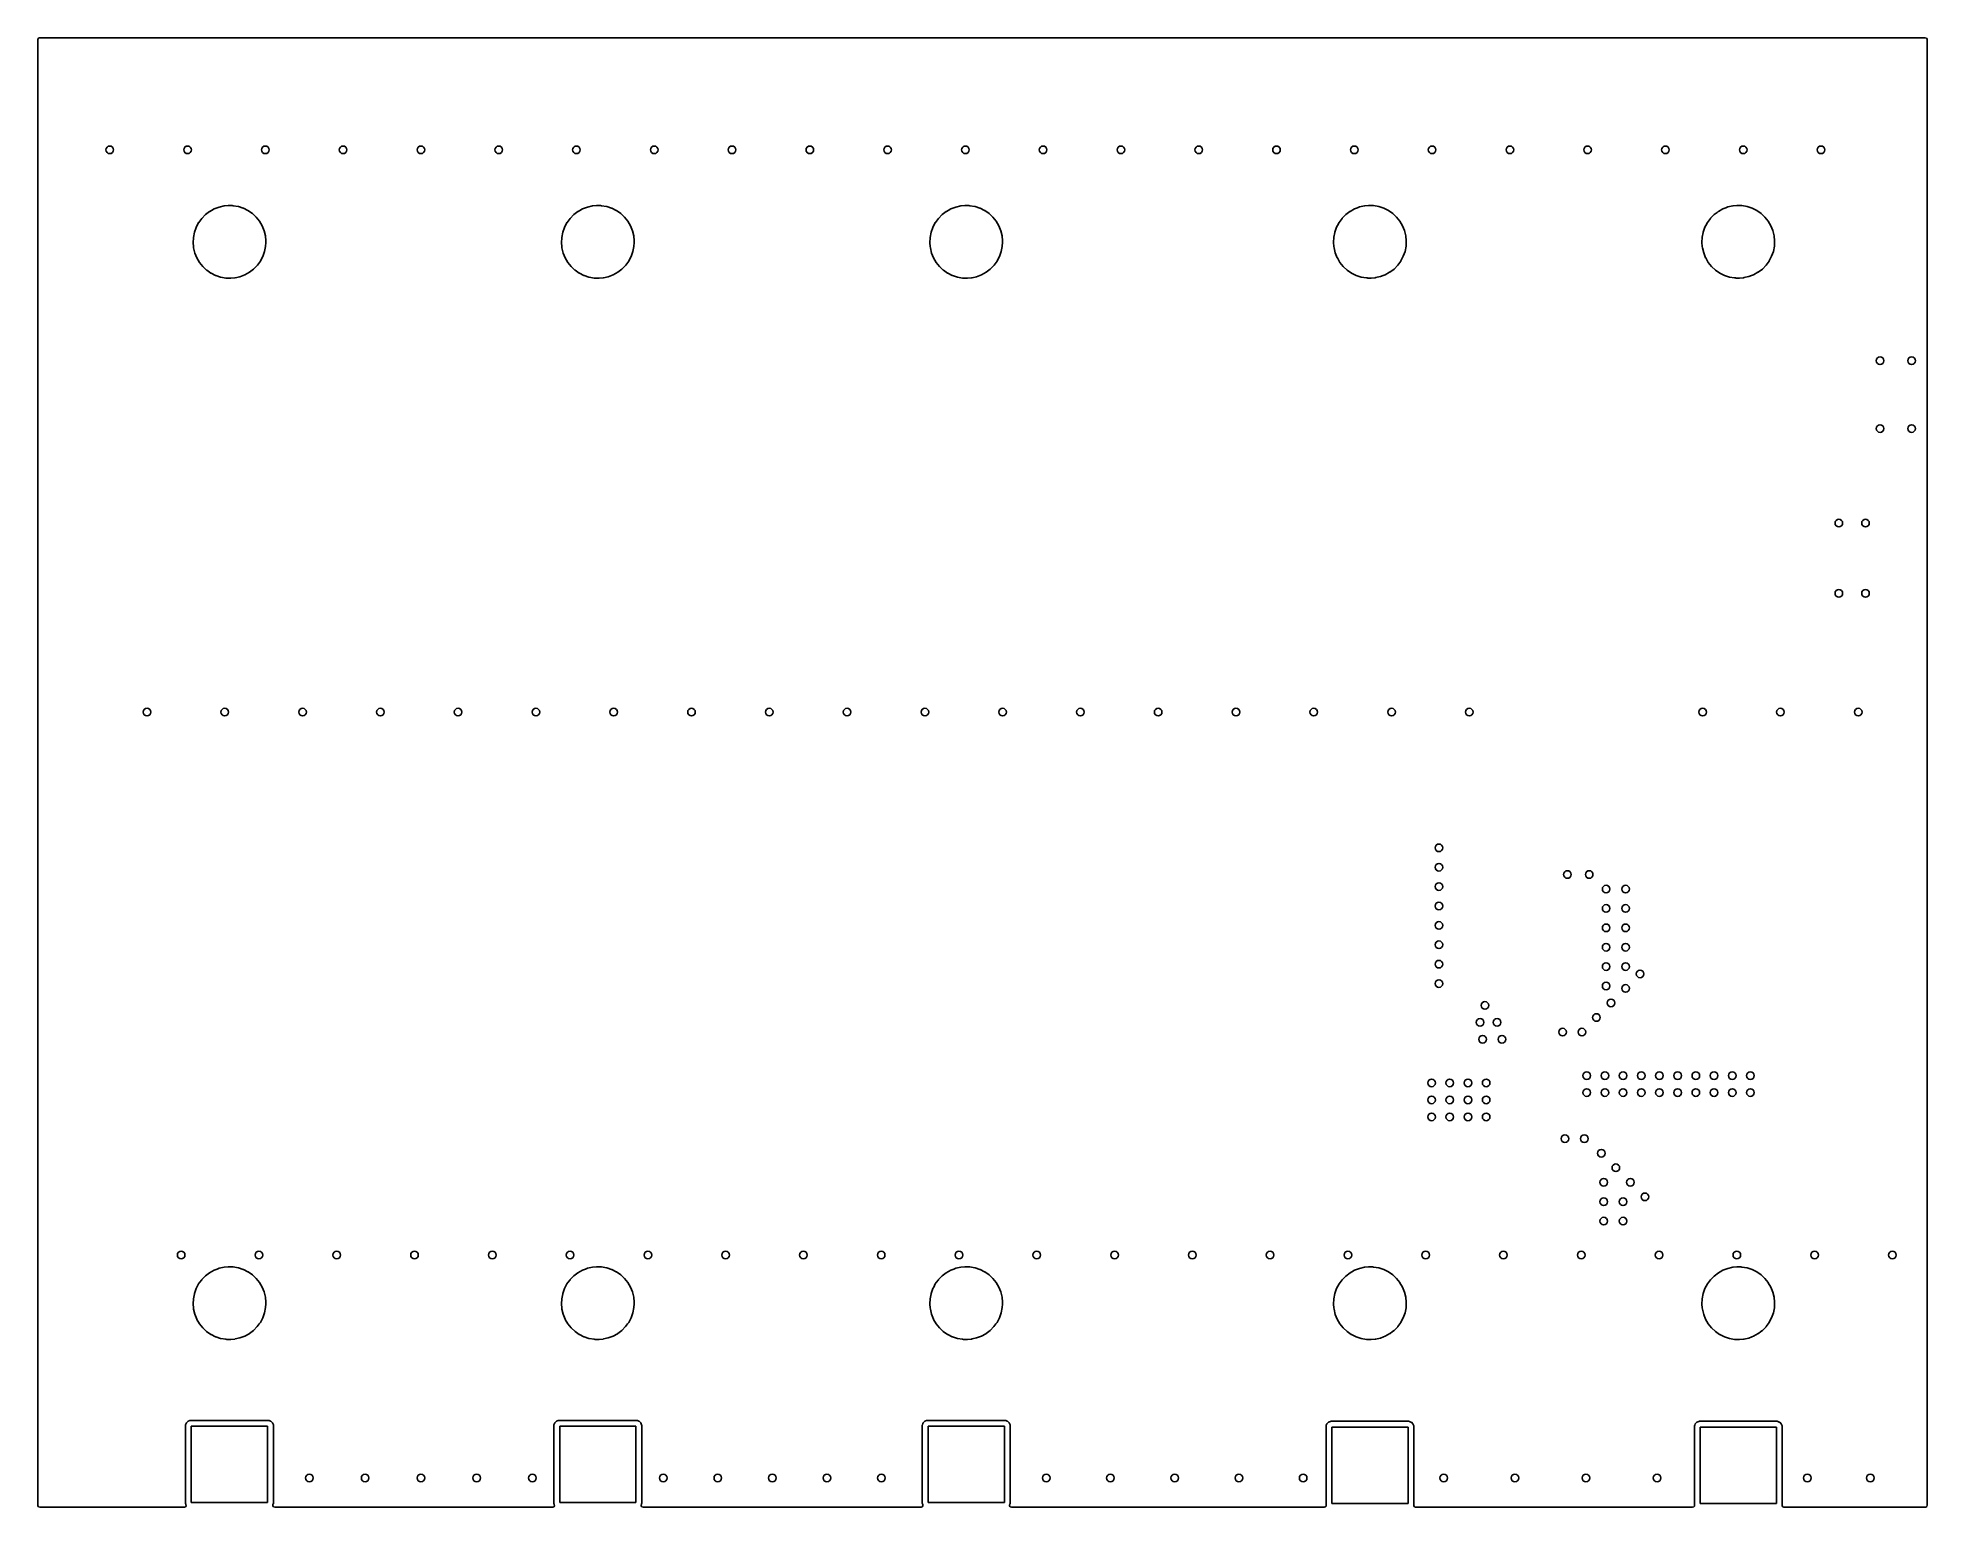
# Model space of a CAD drawing. Extents: x 0.02 to 3.92, y 0.02 to 3.05.
import ezdxf

# ---------------------------------------------------------------- set-up
doc = ezdxf.new("R2010")
doc.units = 0
doc.header["$MEASUREMENT"] = 0
doc.layers.add('BLACK', color=7, linetype='CONTINUOUS')

msp = doc.modelspace()

# ---------------------------------------------------------------- linework, layer by layer
at = {"layer": 'BLACK', "linetype": 'CONTINUOUS'}
for p, q in [((0.0197, 3.0473), (0.0204, 3.0495)), ((0.0197, 0.0236), (0.0197, 3.0473)), ((0.0204, 3.0495), (0.0224, 3.051)), ((0.0224, 3.051), (0.0236, 3.0512)), ((0.0236, 3.0512), (3.9134, 3.0512)), ((3.9134, 3.0512), (3.9157, 3.0504)), ((3.9157, 3.0504), (3.9171, 3.0485)), ((3.9171, 3.0485), (3.9173, 3.0473)), ((3.9173, 3.0473), (3.9173, 0.0236)), ((0.3741, 2.6929), (0.3654, 2.6863)), ((0.3744, 2.6931), (0.3741, 2.6929)), ((0.3778, 2.6949), (0.3744, 2.6931)), ((0.3836, 2.6982), (0.3778, 2.6949)), ((0.3895, 2.7004), (0.3836, 2.6982)), ((0.3936, 2.702), (0.3895, 2.7004)), ((0.3937, 2.702), (0.3936, 2.702)), ((0.3936, 2.702), (0.3936, 2.702)), ((0.3939, 2.702), (0.3937, 2.702)), ((0.4042, 2.7043), (0.3939, 2.702)), ((0.3939, 2.702), (0.3939, 2.702)), ((0.4043, 2.7044), (0.4042, 2.7043)), ((0.4042, 2.7043), (0.4042, 2.7043)), ((0.4124, 2.7049), (0.4043, 2.7044)), ((0.4192, 2.7049), (0.4124, 2.7049)), ((0.4206, 2.7049), (0.4192, 2.7049)), ((0.4192, 2.7049), (0.4192, 2.7049)), ((0.4192, 2.7049), (0.4192, 2.7049)), ((0.4226, 2.7048), (0.4206, 2.7049)), ((0.4333, 2.7029), (0.4226, 2.7048)), ((0.4334, 2.7029), (0.4333, 2.7029)), ((0.4435, 2.6996), (0.4334, 2.7029)), ((0.4334, 2.7029), (0.4334, 2.7029)), ((0.4436, 2.6995), (0.4435, 2.6996)), ((0.4435, 2.6996), (0.4435, 2.6996)), ((0.4438, 2.6995), (0.4436, 2.6995)), ((0.4532, 2.6948), (0.4438, 2.6995)), ((0.4438, 2.6995), (0.4438, 2.6995)), ((0.4533, 2.6947), (0.4532, 2.6948)), ((0.4532, 2.6948), (0.4532, 2.6948)), ((0.4623, 2.6885), (0.4533, 2.6947)), ((1.1339, 2.6929), (1.1253, 2.6863)), ((1.1343, 2.6931), (1.1339, 2.6929)), ((1.1376, 2.6949), (1.1343, 2.6931)), ((1.1434, 2.6982), (1.1376, 2.6949)), ((1.1493, 2.7004), (1.1434, 2.6982)), ((1.1534, 2.702), (1.1493, 2.7004)), ((1.1536, 2.702), (1.1534, 2.702)), ((1.1534, 2.702), (1.1534, 2.702)), ((1.1537, 2.702), (1.1536, 2.702)), ((1.164, 2.7043), (1.1537, 2.702)), ((1.1537, 2.702), (1.1537, 2.702)), ((1.1642, 2.7044), (1.164, 2.7043)), ((1.164, 2.7043), (1.164, 2.7043)), ((1.1722, 2.7049), (1.1642, 2.7044)), ((1.179, 2.7049), (1.1722, 2.7049)), ((1.1791, 2.7049), (1.179, 2.7049)), ((1.1805, 2.7049), (1.1791, 2.7049)), ((1.1791, 2.7049), (1.1791, 2.7049)), ((1.1825, 2.7048), (1.1805, 2.7049)), ((1.1931, 2.7029), (1.1825, 2.7048)), ((1.1933, 2.7029), (1.1931, 2.7029)), ((1.2033, 2.6996), (1.1933, 2.7029)), ((1.1933, 2.7029), (1.1933, 2.7029)), ((1.2035, 2.6995), (1.2033, 2.6996)), ((1.2033, 2.6996), (1.2033, 2.6996)), ((1.2036, 2.6995), (1.2035, 2.6995)), ((1.2131, 2.6948), (1.2036, 2.6995)), ((1.2036, 2.6995), (1.2036, 2.6995)), ((1.2132, 2.6947), (1.2131, 2.6948)), ((1.2131, 2.6948), (1.2131, 2.6948)), ((1.2221, 2.6885), (1.2132, 2.6947)), ((1.8938, 2.6929), (1.8851, 2.6863)), ((1.8941, 2.6931), (1.8938, 2.6929)), ((1.8975, 2.6949), (1.8941, 2.6931)), ((1.9033, 2.6982), (1.8975, 2.6949)), ((1.9092, 2.7004), (1.9033, 2.6982)), ((1.9133, 2.702), (1.9092, 2.7004)), ((1.9134, 2.702), (1.9133, 2.702)), ((1.9133, 2.702), (1.9133, 2.702)), ((1.9136, 2.702), (1.9134, 2.702)), ((1.9239, 2.7043), (1.9136, 2.702)), ((1.9136, 2.702), (1.9136, 2.702)), ((1.924, 2.7044), (1.9239, 2.7043)), ((1.9239, 2.7043), (1.9239, 2.7043)), ((1.9321, 2.7049), (1.924, 2.7044)), ((1.9389, 2.7049), (1.9321, 2.7049)), ((1.9403, 2.7049), (1.9389, 2.7049)), ((1.9389, 2.7049), (1.9389, 2.7049)), ((1.9389, 2.7049), (1.9389, 2.7049)), ((1.9423, 2.7048), (1.9403, 2.7049)), ((1.953, 2.7029), (1.9423, 2.7048)), ((1.9531, 2.7029), (1.953, 2.7029)), ((1.9632, 2.6996), (1.9531, 2.7029)), ((1.9531, 2.7029), (1.9531, 2.7029)), ((1.9633, 2.6995), (1.9632, 2.6996)), ((1.9632, 2.6996), (1.9632, 2.6996)), ((1.9634, 2.6995), (1.9633, 2.6995)), ((1.9729, 2.6948), (1.9634, 2.6995)), ((1.9634, 2.6995), (1.9634, 2.6995)), ((1.973, 2.6947), (1.9729, 2.6948)), ((1.9729, 2.6948), (1.9729, 2.6948)), ((1.982, 2.6885), (1.973, 2.6947)), ((2.7238, 2.6909), (2.718, 2.6865)), ((2.7265, 2.693), (2.7238, 2.6909)), ((2.7266, 2.6931), (2.7265, 2.693)), ((2.7265, 2.693), (2.7265, 2.693)), ((2.7361, 2.6984), (2.7266, 2.6931)), ((2.742, 2.7006), (2.7361, 2.6984)), ((2.7462, 2.7022), (2.742, 2.7006)), ((2.7463, 2.7022), (2.7462, 2.7022)), ((2.7462, 2.7022), (2.7462, 2.7022)), ((2.7464, 2.7022), (2.7463, 2.7022)), ((2.7567, 2.7045), (2.7464, 2.7022)), ((2.7464, 2.7022), (2.7464, 2.7022)), ((2.7569, 2.7045), (2.7567, 2.7045)), ((2.7567, 2.7045), (2.7567, 2.7045)), ((2.765, 2.7051), (2.7569, 2.7045)), ((2.7717, 2.7051), (2.765, 2.7051)), ((2.7718, 2.7051), (2.7717, 2.7051)), ((2.7732, 2.7051), (2.7718, 2.7051)), ((2.7718, 2.7051), (2.7718, 2.7051)), ((2.7752, 2.705), (2.7732, 2.7051)), ((2.7859, 2.7031), (2.7752, 2.705)), ((2.786, 2.7031), (2.7859, 2.7031)), ((2.7961, 2.6998), (2.786, 2.7031)), ((2.786, 2.7031), (2.786, 2.7031)), ((2.7962, 2.6997), (2.7961, 2.6998)), ((2.7961, 2.6998), (2.7961, 2.6998)), ((2.7963, 2.6997), (2.7962, 2.6997)), ((2.8058, 2.6949), (2.7963, 2.6997)), ((2.7963, 2.6997), (2.7963, 2.6997)), ((2.8059, 2.6949), (2.8058, 2.6949)), ((2.8058, 2.6949), (2.8058, 2.6949)), ((2.806, 2.6948), (2.8059, 2.6949)), ((2.8063, 2.6946), (2.806, 2.6948)), ((2.8148, 2.6887), (2.8063, 2.6946)), ((3.4837, 2.6909), (3.4779, 2.6865)), ((3.4864, 2.693), (3.4837, 2.6909)), ((3.4865, 2.6931), (3.4864, 2.693)), ((3.4864, 2.693), (3.4864, 2.693)), ((3.496, 2.6984), (3.4865, 2.6931)), ((3.5019, 2.7006), (3.496, 2.6984)), ((3.506, 2.7022), (3.5019, 2.7006)), ((3.5061, 2.7022), (3.506, 2.7022)), ((3.506, 2.7022), (3.506, 2.7022)), ((3.5063, 2.7022), (3.5061, 2.7022)), ((3.5166, 2.7045), (3.5063, 2.7022)), ((3.5063, 2.7022), (3.5063, 2.7022)), ((3.5167, 2.7045), (3.5166, 2.7045)), ((3.5166, 2.7045), (3.5166, 2.7045)), ((3.5248, 2.7051), (3.5167, 2.7045)), ((3.5316, 2.7051), (3.5248, 2.7051)), ((3.533, 2.7051), (3.5316, 2.7051)), ((3.5316, 2.7051), (3.5316, 2.7051)), ((3.5316, 2.7051), (3.5316, 2.7051)), ((3.535, 2.705), (3.533, 2.7051)), ((3.5457, 2.7031), (3.535, 2.705)), ((3.5458, 2.7031), (3.5457, 2.7031)), ((3.5559, 2.6998), (3.5458, 2.7031)), ((3.5458, 2.7031), (3.5458, 2.7031)), ((3.556, 2.6997), (3.5559, 2.6998)), ((3.5559, 2.6998), (3.5559, 2.6998)), ((3.5562, 2.6997), (3.556, 2.6997)), ((3.5656, 2.6949), (3.5562, 2.6997)), ((3.5562, 2.6997), (3.5562, 2.6997)), ((3.5657, 2.6949), (3.5656, 2.6949)), ((3.5656, 2.6949), (3.5656, 2.6949)), ((3.5659, 2.6948), (3.5657, 2.6949)), ((3.5661, 2.6946), (3.5659, 2.6948)), ((3.5747, 2.6887), (3.5661, 2.6946)), ((0.3464, 2.6601), (0.3428, 2.6499)), ((0.3515, 2.6698), (0.3464, 2.6601)), ((0.3517, 2.6701), (0.3515, 2.6698)), ((0.3578, 2.6784), (0.3517, 2.6701)), ((0.3579, 2.6785), (0.3578, 2.6784)), ((0.3578, 2.6784), (0.3578, 2.6784)), ((0.3654, 2.6863), (0.3579, 2.6785)), ((0.4702, 2.6811), (0.4623, 2.6885)), ((0.477, 2.6726), (0.4702, 2.6811)), ((0.4771, 2.6725), (0.477, 2.6726)), ((0.4824, 2.6634), (0.4771, 2.6725)), ((0.4825, 2.6632), (0.4824, 2.6634)), ((0.4865, 2.6532), (0.4825, 2.6632)), ((0.4891, 2.6426), (0.4865, 2.6532)), ((1.1062, 2.6601), (1.1026, 2.6499)), ((1.1113, 2.6698), (1.1062, 2.6601)), ((1.1115, 2.6701), (1.1113, 2.6698)), ((1.1176, 2.6784), (1.1115, 2.6701)), ((1.1177, 2.6785), (1.1176, 2.6784)), ((1.1176, 2.6784), (1.1176, 2.6784)), ((1.1253, 2.6863), (1.1177, 2.6785)), ((1.2301, 2.6811), (1.2221, 2.6885)), ((1.2368, 2.6726), (1.2301, 2.6811)), ((1.2369, 2.6725), (1.2368, 2.6726)), ((1.2422, 2.6634), (1.2369, 2.6725)), ((1.2423, 2.6632), (1.2422, 2.6634)), ((1.2464, 2.6532), (1.2423, 2.6632)), ((1.249, 2.6426), (1.2464, 2.6532)), ((1.8661, 2.6601), (1.8625, 2.6499)), ((1.8712, 2.6698), (1.8661, 2.6601)), ((1.8714, 2.6701), (1.8712, 2.6698)), ((1.8775, 2.6784), (1.8714, 2.6701)), ((1.8851, 2.6863), (1.8775, 2.6785)), ((1.8775, 2.6785), (1.8775, 2.6784)), ((1.8775, 2.6784), (1.8775, 2.6784)), ((1.9899, 2.6811), (1.982, 2.6885)), ((1.9967, 2.6726), (1.9899, 2.6811)), ((1.9967, 2.6725), (1.9967, 2.6726)), ((2.002, 2.6634), (1.9967, 2.6725)), ((2.0022, 2.6632), (2.002, 2.6634)), ((2.0062, 2.6532), (2.0022, 2.6632)), ((2.0088, 2.6426), (2.0062, 2.6532)), ((2.699, 2.6604), (2.6953, 2.6501)), ((2.7007, 2.6636), (2.699, 2.6604)), ((2.704, 2.6698), (2.7007, 2.6636)), ((2.706, 2.6726), (2.704, 2.67)), ((2.704, 2.67), (2.704, 2.6698)), ((2.704, 2.6698), (2.704, 2.6698)), ((2.7103, 2.6786), (2.706, 2.6726)), ((2.7104, 2.6787), (2.7103, 2.6786)), ((2.7103, 2.6786), (2.7103, 2.6786)), ((2.718, 2.6865), (2.7104, 2.6787)), ((2.8149, 2.6886), (2.8148, 2.6887)), ((2.8151, 2.6884), (2.8149, 2.6886)), ((2.8149, 2.6886), (2.8149, 2.6886)), ((2.8228, 2.6813), (2.8151, 2.6884)), ((2.8295, 2.6728), (2.8228, 2.6813)), ((2.835, 2.6634), (2.8295, 2.6728)), ((2.8391, 2.6534), (2.835, 2.6634)), ((2.8417, 2.6428), (2.8391, 2.6534)), ((3.4588, 2.6604), (3.4552, 2.6501)), ((3.4605, 2.6636), (3.4588, 2.6604)), ((3.4638, 2.6698), (3.4605, 2.6636)), ((3.4639, 2.67), (3.4638, 2.6698)), ((3.4638, 2.6698), (3.4638, 2.6698)), ((3.4658, 2.6726), (3.4639, 2.67)), ((3.4702, 2.6786), (3.4658, 2.6726)), ((3.4703, 2.6787), (3.4702, 2.6786)), ((3.4702, 2.6786), (3.4702, 2.6786)), ((3.4779, 2.6865), (3.4703, 2.6787)), ((3.5748, 2.6886), (3.5747, 2.6887)), ((3.575, 2.6884), (3.5748, 2.6886)), ((3.5748, 2.6886), (3.5748, 2.6886)), ((3.5826, 2.6813), (3.575, 2.6884)), ((3.5894, 2.6728), (3.5826, 2.6813)), ((3.5949, 2.6634), (3.5894, 2.6728)), ((3.5989, 2.6534), (3.5949, 2.6634)), ((3.6015, 2.6428), (3.5989, 2.6534)), ((0.3407, 2.6393), (0.3402, 2.6284)), ((0.3402, 2.6284), (0.3402, 2.6283)), ((0.3402, 2.6283), (0.3402, 2.6283)), ((0.3402, 2.6283), (0.3409, 2.6208)), ((0.3428, 2.6499), (0.3407, 2.6393)), ((0.3409, 2.6208), (0.3412, 2.6176)), ((0.3412, 2.6176), (0.3438, 2.6071)), ((0.4876, 2.6105), (0.4896, 2.6208)), ((0.4891, 2.6425), (0.4891, 2.6426)), ((0.4901, 2.632), (0.4891, 2.6425)), ((0.4891, 2.6425), (0.4891, 2.6425)), ((0.4896, 2.621), (0.49, 2.6284)), ((0.4896, 2.6208), (0.4896, 2.621)), ((0.49, 2.6284), (0.4902, 2.6318)), ((0.4901, 2.632), (0.4901, 2.632)), ((0.4902, 2.6318), (0.4901, 2.632)), ((1.1005, 2.6393), (1.1, 2.6284)), ((1.1, 2.6284), (1.1, 2.6283)), ((1.1, 2.6283), (1.1, 2.6283)), ((1.1, 2.6283), (1.1007, 2.6208)), ((1.1026, 2.6499), (1.1005, 2.6393)), ((1.1007, 2.6208), (1.101, 2.6176)), ((1.101, 2.6176), (1.1036, 2.6071)), ((1.2474, 2.6105), (1.2494, 2.6208)), ((1.249, 2.6425), (1.249, 2.6426)), ((1.25, 2.632), (1.249, 2.6425)), ((1.249, 2.6425), (1.249, 2.6425)), ((1.2494, 2.6208), (1.2495, 2.621)), ((1.2495, 2.621), (1.2498, 2.6284)), ((1.2498, 2.6284), (1.25, 2.6318)), ((1.25, 2.632), (1.25, 2.632)), ((1.25, 2.6318), (1.25, 2.632)), ((1.8604, 2.6393), (1.8598, 2.6284)), ((1.8598, 2.6284), (1.8599, 2.6283)), ((1.8599, 2.6283), (1.8606, 2.6208)), ((1.8599, 2.6283), (1.8599, 2.6283)), ((1.8625, 2.6499), (1.8604, 2.6393)), ((1.8606, 2.6208), (1.8609, 2.6176)), ((1.8609, 2.6176), (1.8635, 2.6071)), ((2.0072, 2.6105), (2.0093, 2.6208)), ((2.0088, 2.6425), (2.0088, 2.6426)), ((2.0098, 2.632), (2.0088, 2.6425)), ((2.0088, 2.6425), (2.0088, 2.6425)), ((2.0093, 2.621), (2.0097, 2.6286)), ((2.0093, 2.6208), (2.0093, 2.621)), ((2.0097, 2.6286), (2.0099, 2.6318)), ((2.0099, 2.6318), (2.0098, 2.632)), ((2.0098, 2.632), (2.0098, 2.632)), ((2.6932, 2.6395), (2.6927, 2.6286)), ((2.6927, 2.6286), (2.6927, 2.6285)), ((2.6927, 2.6285), (2.6934, 2.6208)), ((2.6927, 2.6285), (2.6927, 2.6285)), ((2.6953, 2.6498), (2.6932, 2.6395)), ((2.6934, 2.6208), (2.6937, 2.6178)), ((2.6937, 2.6178), (2.6963, 2.6073)), ((2.6953, 2.6501), (2.6953, 2.65)), ((2.6953, 2.65), (2.6953, 2.6498)), ((2.8401, 2.6105), (2.8422, 2.6212)), ((2.8417, 2.6427), (2.8417, 2.6428)), ((2.8427, 2.6322), (2.8417, 2.6427)), ((2.8417, 2.6427), (2.8417, 2.6427)), ((2.8422, 2.6212), (2.8426, 2.6286)), ((2.8426, 2.6286), (2.8427, 2.632)), ((2.8427, 2.632), (2.8427, 2.6322)), ((2.8427, 2.6322), (2.8427, 2.6322)), ((3.4531, 2.6395), (3.4526, 2.6286)), ((3.4526, 2.6286), (3.4526, 2.6285)), ((3.4526, 2.6285), (3.4533, 2.6208)), ((3.4526, 2.6285), (3.4526, 2.6285)), ((3.4551, 2.6498), (3.4531, 2.6395)), ((3.4533, 2.6208), (3.4536, 2.6178)), ((3.4536, 2.6178), (3.4562, 2.6073)), ((3.4552, 2.65), (3.4551, 2.6498)), ((3.4552, 2.6501), (3.4552, 2.65)), ((3.5999, 2.6105), (3.602, 2.6212)), ((3.6015, 2.6427), (3.6015, 2.6428)), ((3.6025, 2.6322), (3.6015, 2.6427)), ((3.6015, 2.6427), (3.6015, 2.6427)), ((3.602, 2.6212), (3.6026, 2.632)), ((3.6026, 2.632), (3.6025, 2.6322)), ((3.6025, 2.6322), (3.6025, 2.6322)), ((0.3438, 2.6071), (0.3478, 2.597)), ((0.3478, 2.597), (0.3533, 2.5876)), ((0.3533, 2.5876), (0.3601, 2.5791)), ((0.3601, 2.5791), (0.3602, 2.5791)), ((0.3602, 2.5791), (0.3679, 2.5718)), ((0.4619, 2.5716), (0.4649, 2.5739)), ((0.4649, 2.5739), (0.4725, 2.5817)), ((0.4725, 2.5817), (0.4726, 2.5819)), ((0.4726, 2.5819), (0.4788, 2.5904)), ((0.4788, 2.5905), (0.479, 2.5908)), ((0.4788, 2.5904), (0.4788, 2.5905)), ((0.479, 2.5908), (0.4838, 2.6)), ((0.4838, 2.6), (0.4839, 2.6001)), ((0.4839, 2.6001), (0.4875, 2.6103)), ((0.4875, 2.6103), (0.4876, 2.6105)), ((1.1036, 2.6071), (1.1077, 2.597)), ((1.1077, 2.597), (1.1132, 2.5876)), ((1.1132, 2.5876), (1.12, 2.5791)), ((1.12, 2.5791), (1.1201, 2.5791)), ((1.1201, 2.5791), (1.1278, 2.5718)), ((1.2217, 2.5716), (1.2247, 2.5739)), ((1.2247, 2.5739), (1.2323, 2.5817)), ((1.2323, 2.5817), (1.2325, 2.5819)), ((1.2325, 2.5819), (1.2386, 2.5904)), ((1.2386, 2.5904), (1.2387, 2.5905)), ((1.2387, 2.5905), (1.2389, 2.5908)), ((1.2389, 2.5908), (1.2437, 2.6)), ((1.2437, 2.6001), (1.2474, 2.6103)), ((1.2437, 2.6), (1.2437, 2.6001)), ((1.2474, 2.6103), (1.2474, 2.6105)), ((1.8635, 2.6071), (1.8675, 2.597)), ((1.8675, 2.597), (1.873, 2.5876)), ((1.873, 2.5876), (1.8798, 2.5791)), ((1.8798, 2.5791), (1.8799, 2.5791)), ((1.8799, 2.5791), (1.8876, 2.5718)), ((1.9816, 2.5716), (1.9846, 2.5739)), ((1.9846, 2.5739), (1.9921, 2.5817)), ((1.9921, 2.5817), (1.9923, 2.5819)), ((1.9923, 2.5819), (1.9985, 2.5904)), ((1.9985, 2.5905), (1.9987, 2.5908)), ((1.9985, 2.5904), (1.9985, 2.5905)), ((1.9987, 2.5908), (2.0035, 2.6)), ((2.0035, 2.6), (2.0036, 2.6001)), ((2.0036, 2.6001), (2.0072, 2.6103)), ((2.0072, 2.6103), (2.0072, 2.6105)), ((2.6963, 2.6073), (2.7004, 2.5972)), ((2.7004, 2.5972), (2.7005, 2.5971)), ((2.7005, 2.5971), (2.7005, 2.5971)), ((2.7005, 2.5971), (2.7006, 2.5969)), ((2.7006, 2.5969), (2.7059, 2.5878)), ((2.7059, 2.5878), (2.7127, 2.5793)), ((2.7127, 2.5793), (2.7206, 2.5719)), ((2.8088, 2.5675), (2.8174, 2.5741)), ((2.8174, 2.5741), (2.825, 2.5819)), ((2.825, 2.5819), (2.8291, 2.5875)), ((2.8291, 2.5875), (2.8313, 2.5906)), ((2.8313, 2.5906), (2.8314, 2.5907)), ((2.8314, 2.5907), (2.8365, 2.6003)), ((2.8365, 2.6003), (2.8401, 2.6105)), ((3.4562, 2.6073), (3.4602, 2.5972)), ((3.4602, 2.5972), (3.4603, 2.5971)), ((3.4603, 2.5971), (3.4603, 2.5971)), ((3.4603, 2.5971), (3.4604, 2.5969)), ((3.4604, 2.5969), (3.4657, 2.5878)), ((3.4657, 2.5878), (3.4725, 2.5793)), ((3.4725, 2.5793), (3.4804, 2.5719)), ((3.5686, 2.5675), (3.5773, 2.5741)), ((3.5773, 2.5741), (3.5849, 2.5819)), ((3.5849, 2.5819), (3.589, 2.5875)), ((3.589, 2.5875), (3.5912, 2.5906)), ((3.5912, 2.5906), (3.5913, 2.5907)), ((3.5913, 2.5907), (3.5963, 2.6003)), ((3.5963, 2.6003), (3.5999, 2.6105)), ((0.3679, 2.5718), (0.368, 2.5717)), ((0.368, 2.5717), (0.3682, 2.5716)), ((0.3682, 2.5716), (0.3767, 2.5657)), ((0.3767, 2.5657), (0.377, 2.5655)), ((0.377, 2.5655), (0.3771, 2.5655)), ((0.3771, 2.5655), (0.3771, 2.5655)), ((0.3771, 2.5655), (0.3866, 2.5608)), ((0.3866, 2.5608), (0.3866, 2.5608)), ((0.3866, 2.5608), (0.3867, 2.5607)), ((0.3867, 2.5607), (0.3868, 2.5607)), ((0.3868, 2.5607), (0.3868, 2.5607)), ((0.3868, 2.5607), (0.3969, 2.5574)), ((0.3969, 2.5574), (0.3969, 2.5574)), ((0.3969, 2.5574), (0.397, 2.5573)), ((0.397, 2.5573), (0.4077, 2.5555)), ((0.4077, 2.5555), (0.4097, 2.5554)), ((0.4097, 2.5554), (0.4111, 2.5553)), ((0.4111, 2.5553), (0.4111, 2.5553)), ((0.4111, 2.5553), (0.4111, 2.5553)), ((0.4111, 2.5553), (0.4179, 2.5553)), ((0.4179, 2.5553), (0.426, 2.5559)), ((0.426, 2.5559), (0.4272, 2.5562)), ((0.4272, 2.5562), (0.4365, 2.5582)), ((0.4365, 2.5582), (0.4365, 2.5582)), ((0.4365, 2.5582), (0.4366, 2.5582)), ((0.4366, 2.5582), (0.4367, 2.5583)), ((0.4367, 2.5583), (0.4431, 2.5607)), ((0.4367, 2.5583), (0.4367, 2.5583)), ((0.4431, 2.5607), (0.4467, 2.5621)), ((0.4467, 2.5621), (0.4562, 2.5673)), ((0.4562, 2.5673), (0.4566, 2.5676)), ((0.4566, 2.5676), (0.4619, 2.5716)), ((1.1278, 2.5718), (1.1279, 2.5717)), ((1.1279, 2.5717), (1.128, 2.5716)), ((1.128, 2.5716), (1.1365, 2.5657)), ((1.1365, 2.5657), (1.1368, 2.5655)), ((1.1368, 2.5655), (1.1369, 2.5655)), ((1.1369, 2.5655), (1.1369, 2.5655)), ((1.1369, 2.5655), (1.1464, 2.5608)), ((1.1464, 2.5608), (1.1464, 2.5608)), ((1.1464, 2.5608), (1.1465, 2.5607)), ((1.1465, 2.5607), (1.1467, 2.5607)), ((1.1467, 2.5607), (1.1467, 2.5607)), ((1.1467, 2.5607), (1.1567, 2.5574)), ((1.1567, 2.5574), (1.1567, 2.5574)), ((1.1567, 2.5574), (1.1568, 2.5573)), ((1.1568, 2.5573), (1.1676, 2.5555)), ((1.1676, 2.5555), (1.1695, 2.5554)), ((1.1695, 2.5554), (1.1709, 2.5553)), ((1.1709, 2.5553), (1.1709, 2.5553)), ((1.1709, 2.5553), (1.171, 2.5553)), ((1.171, 2.5553), (1.1778, 2.5553)), ((1.1778, 2.5553), (1.1858, 2.5559)), ((1.1858, 2.5559), (1.187, 2.5562)), ((1.187, 2.5562), (1.1963, 2.5582)), ((1.1963, 2.5582), (1.1963, 2.5582)), ((1.1963, 2.5582), (1.1964, 2.5582)), ((1.1964, 2.5582), (1.1966, 2.5583)), ((1.1966, 2.5583), (1.203, 2.5607)), ((1.1966, 2.5583), (1.1966, 2.5583)), ((1.203, 2.5607), (1.2066, 2.5621)), ((1.2066, 2.5621), (1.2161, 2.5673)), ((1.2161, 2.5673), (1.2165, 2.5676)), ((1.2165, 2.5676), (1.2217, 2.5716)), ((1.8876, 2.5718), (1.8877, 2.5717)), ((1.8877, 2.5717), (1.8879, 2.5716)), ((1.8879, 2.5716), (1.8964, 2.5657)), ((1.8964, 2.5657), (1.8966, 2.5655)), ((1.8966, 2.5655), (1.8968, 2.5655)), ((1.8968, 2.5655), (1.8968, 2.5655)), ((1.8968, 2.5655), (1.9062, 2.5608)), ((1.9062, 2.5608), (1.9062, 2.5608)), ((1.9062, 2.5608), (1.9064, 2.5607)), ((1.9064, 2.5607), (1.9065, 2.5607)), ((1.9065, 2.5607), (1.9065, 2.5607)), ((1.9065, 2.5607), (1.9166, 2.5574)), ((1.9166, 2.5574), (1.9166, 2.5574)), ((1.9166, 2.5574), (1.9167, 2.5573)), ((1.9167, 2.5573), (1.9274, 2.5555)), ((1.9274, 2.5555), (1.9294, 2.5554)), ((1.9294, 2.5554), (1.9308, 2.5553)), ((1.9308, 2.5553), (1.9308, 2.5553)), ((1.9308, 2.5553), (1.9308, 2.5553)), ((1.9308, 2.5553), (1.9376, 2.5553)), ((1.9376, 2.5553), (1.9457, 2.5559)), ((1.9457, 2.5559), (1.9469, 2.5562)), ((1.9469, 2.5562), (1.9561, 2.5582)), ((1.9561, 2.5582), (1.9561, 2.5582)), ((1.9561, 2.5582), (1.9563, 2.5582)), ((1.9563, 2.5582), (1.9564, 2.5583)), ((1.9564, 2.5583), (1.9628, 2.5607)), ((1.9564, 2.5583), (1.9564, 2.5583)), ((1.9628, 2.5607), (1.9664, 2.5621)), ((1.9664, 2.5621), (1.9759, 2.5673)), ((1.9759, 2.5673), (1.9763, 2.5676)), ((1.9763, 2.5676), (1.9816, 2.5716)), ((2.7206, 2.5719), (2.7295, 2.5657)), ((2.7295, 2.5657), (2.7296, 2.5657)), ((2.7296, 2.5657), (2.7296, 2.5657)), ((2.7296, 2.5657), (2.7391, 2.561)), ((2.7391, 2.561), (2.7391, 2.561)), ((2.7391, 2.561), (2.7393, 2.5609)), ((2.7393, 2.5609), (2.7394, 2.5609)), ((2.7394, 2.5609), (2.7394, 2.5609)), ((2.7394, 2.5609), (2.7494, 2.5576)), ((2.7494, 2.5576), (2.7494, 2.5576)), ((2.7494, 2.5576), (2.7496, 2.5575)), ((2.7496, 2.5575), (2.7603, 2.5557)), ((2.7603, 2.5557), (2.7622, 2.5556)), ((2.7622, 2.5556), (2.7637, 2.5555)), ((2.7637, 2.5555), (2.7637, 2.5555)), ((2.7637, 2.5555), (2.7637, 2.5555)), ((2.7637, 2.5555), (2.7705, 2.5555)), ((2.7705, 2.5555), (2.7786, 2.5561)), ((2.7786, 2.5561), (2.7797, 2.5563)), ((2.7797, 2.5563), (2.789, 2.5584)), ((2.789, 2.5584), (2.789, 2.5584)), ((2.789, 2.5584), (2.7891, 2.5584)), ((2.7891, 2.5584), (2.7893, 2.5585)), ((2.7893, 2.5585), (2.7951, 2.5607)), ((2.7893, 2.5585), (2.7893, 2.5585)), ((2.7951, 2.5607), (2.7993, 2.5623)), ((2.7993, 2.5623), (2.8083, 2.5673)), ((2.8083, 2.5673), (2.8087, 2.5675)), ((2.8087, 2.5675), (2.8087, 2.5675)), ((2.8087, 2.5675), (2.8088, 2.5675)), ((3.4804, 2.5719), (3.4894, 2.5657)), ((3.4894, 2.5657), (3.4895, 2.5657)), ((3.4895, 2.5657), (3.4895, 2.5657)), ((3.4895, 2.5657), (3.499, 2.561)), ((3.499, 2.561), (3.499, 2.561)), ((3.499, 2.561), (3.4991, 2.5609)), ((3.4991, 2.5609), (3.4992, 2.5609)), ((3.4992, 2.5609), (3.4992, 2.5609)), ((3.4992, 2.5609), (3.5093, 2.5576)), ((3.5093, 2.5576), (3.5093, 2.5576)), ((3.5093, 2.5576), (3.5094, 2.5575)), ((3.5094, 2.5575), (3.5201, 2.5557)), ((3.5201, 2.5557), (3.5221, 2.5556)), ((3.5221, 2.5556), (3.5235, 2.5555)), ((3.5235, 2.5555), (3.5235, 2.5555)), ((3.5235, 2.5555), (3.5235, 2.5555)), ((3.5235, 2.5555), (3.5303, 2.5555)), ((3.5303, 2.5555), (3.5384, 2.5561)), ((3.5384, 2.5561), (3.5396, 2.5563)), ((3.5396, 2.5563), (3.5488, 2.5584)), ((3.5488, 2.5584), (3.5488, 2.5584)), ((3.5488, 2.5584), (3.549, 2.5584)), ((3.549, 2.5584), (3.5491, 2.5585)), ((3.5491, 2.5585), (3.5549, 2.5607)), ((3.5491, 2.5585), (3.5491, 2.5585)), ((3.5549, 2.5607), (3.5591, 2.5623)), ((3.5591, 2.5623), (3.5682, 2.5673)), ((3.5682, 2.5673), (3.5685, 2.5675)), ((3.5685, 2.5675), (3.5685, 2.5675)), ((3.5685, 2.5675), (3.5686, 2.5675)), ((0.3836, 0.5088), (0.3741, 0.5035)), ((0.3895, 0.511), (0.3836, 0.5088)), ((0.3936, 0.5126), (0.3895, 0.511)), ((0.3937, 0.5126), (0.3936, 0.5126)), ((0.3936, 0.5126), (0.3936, 0.5126)), ((0.3939, 0.5127), (0.3937, 0.5126)), ((0.4042, 0.515), (0.3939, 0.5127)), ((0.3939, 0.5127), (0.3939, 0.5127)), ((0.4043, 0.515), (0.4042, 0.515)), ((0.4042, 0.515), (0.4042, 0.515)), ((0.4124, 0.5156), (0.4043, 0.515)), ((0.4192, 0.5156), (0.4124, 0.5156)), ((0.4206, 0.5155), (0.4192, 0.5156)), ((0.4192, 0.5156), (0.4192, 0.5156)), ((0.4192, 0.5156), (0.4192, 0.5156)), ((0.4226, 0.5154), (0.4206, 0.5155)), ((0.4333, 0.5135), (0.4226, 0.5154)), ((0.4334, 0.5135), (0.4333, 0.5135)), ((0.4435, 0.5102), (0.4334, 0.5135)), ((0.4334, 0.5135), (0.4334, 0.5135)), ((0.4436, 0.5102), (0.4435, 0.5102)), ((0.4435, 0.5102), (0.4435, 0.5102)), ((0.4438, 0.5101), (0.4436, 0.5102)), ((0.4532, 0.5054), (0.4438, 0.5101)), ((0.4438, 0.5101), (0.4438, 0.5101)), ((1.1434, 0.5088), (1.1339, 0.5035)), ((1.1493, 0.511), (1.1434, 0.5088)), ((1.1534, 0.5126), (1.1493, 0.511)), ((1.1536, 0.5126), (1.1534, 0.5126)), ((1.1534, 0.5126), (1.1534, 0.5126)), ((1.1537, 0.5127), (1.1536, 0.5126)), ((1.164, 0.515), (1.1537, 0.5127)), ((1.1537, 0.5127), (1.1537, 0.5127)), ((1.1642, 0.515), (1.164, 0.515)), ((1.164, 0.515), (1.164, 0.515)), ((1.1722, 0.5156), (1.1642, 0.515)), ((1.179, 0.5156), (1.1722, 0.5156)), ((1.1791, 0.5156), (1.179, 0.5156)), ((1.1805, 0.5155), (1.1791, 0.5156)), ((1.1791, 0.5156), (1.1791, 0.5156)), ((1.1825, 0.5154), (1.1805, 0.5155)), ((1.1931, 0.5135), (1.1825, 0.5154)), ((1.1933, 0.5135), (1.1931, 0.5135)), ((1.2033, 0.5102), (1.1933, 0.5135)), ((1.1933, 0.5135), (1.1933, 0.5135)), ((1.2035, 0.5102), (1.2033, 0.5102)), ((1.2033, 0.5102), (1.2033, 0.5102)), ((1.2036, 0.5101), (1.2035, 0.5102)), ((1.2131, 0.5054), (1.2036, 0.5101)), ((1.2036, 0.5101), (1.2036, 0.5101)), ((1.9033, 0.5088), (1.8938, 0.5035)), ((1.9092, 0.511), (1.9033, 0.5088)), ((1.9133, 0.5126), (1.9092, 0.511)), ((1.9134, 0.5126), (1.9133, 0.5126)), ((1.9133, 0.5126), (1.9133, 0.5126)), ((1.9136, 0.5127), (1.9134, 0.5126)), ((1.9239, 0.515), (1.9136, 0.5127)), ((1.9136, 0.5127), (1.9136, 0.5127)), ((1.924, 0.515), (1.9239, 0.515)), ((1.9239, 0.515), (1.9239, 0.515)), ((1.9321, 0.5156), (1.924, 0.515)), ((1.9389, 0.5156), (1.9321, 0.5156)), ((1.9403, 0.5155), (1.9389, 0.5156)), ((1.9389, 0.5156), (1.9389, 0.5156)), ((1.9389, 0.5156), (1.9389, 0.5156)), ((1.9423, 0.5154), (1.9403, 0.5155)), ((1.953, 0.5135), (1.9423, 0.5154)), ((1.9531, 0.5135), (1.953, 0.5135)), ((1.9632, 0.5102), (1.9531, 0.5135)), ((1.9531, 0.5135), (1.9531, 0.5135)), ((1.9633, 0.5102), (1.9632, 0.5102)), ((1.9632, 0.5102), (1.9632, 0.5102)), ((1.9634, 0.5101), (1.9633, 0.5102)), ((1.9729, 0.5054), (1.9634, 0.5101)), ((1.9634, 0.5101), (1.9634, 0.5101)), ((2.7361, 0.5086), (2.7303, 0.5054)), ((2.742, 0.5108), (2.7361, 0.5086)), ((2.7462, 0.5124), (2.742, 0.5108)), ((2.7463, 0.5124), (2.7462, 0.5124)), ((2.7462, 0.5124), (2.7462, 0.5124)), ((2.7464, 0.5125), (2.7463, 0.5124)), ((2.7567, 0.5148), (2.7464, 0.5125)), ((2.7464, 0.5125), (2.7464, 0.5125)), ((2.7569, 0.5148), (2.7567, 0.5148)), ((2.7567, 0.5148), (2.7567, 0.5148)), ((2.765, 0.5154), (2.7569, 0.5148)), ((2.7717, 0.5154), (2.765, 0.5154)), ((2.7718, 0.5154), (2.7717, 0.5154)), ((2.7732, 0.5153), (2.7718, 0.5154)), ((2.7718, 0.5154), (2.7718, 0.5154)), ((2.7752, 0.5152), (2.7732, 0.5153)), ((2.7859, 0.5133), (2.7752, 0.5152)), ((2.786, 0.5133), (2.7859, 0.5133)), ((2.7961, 0.51), (2.786, 0.5133)), ((2.786, 0.5133), (2.786, 0.5133)), ((2.7962, 0.51), (2.7961, 0.51)), ((2.7961, 0.51), (2.7961, 0.51)), ((2.7963, 0.5099), (2.7962, 0.51)), ((2.8058, 0.5052), (2.7963, 0.5099)), ((2.7963, 0.5099), (2.7963, 0.5099)), ((3.496, 0.5086), (3.4902, 0.5054)), ((3.5019, 0.5108), (3.496, 0.5086)), ((3.506, 0.5124), (3.5019, 0.5108)), ((3.5061, 0.5124), (3.506, 0.5124)), ((3.506, 0.5124), (3.506, 0.5124)), ((3.5063, 0.5125), (3.5061, 0.5124)), ((3.5166, 0.5148), (3.5063, 0.5125)), ((3.5063, 0.5125), (3.5063, 0.5125)), ((3.5167, 0.5148), (3.5166, 0.5148)), ((3.5166, 0.5148), (3.5166, 0.5148)), ((3.5248, 0.5154), (3.5167, 0.5148)), ((3.5316, 0.5154), (3.5248, 0.5154)), ((3.533, 0.5153), (3.5316, 0.5154)), ((3.5316, 0.5154), (3.5316, 0.5154)), ((3.5316, 0.5154), (3.5316, 0.5154)), ((3.535, 0.5152), (3.533, 0.5153)), ((3.5457, 0.5133), (3.535, 0.5152)), ((3.5458, 0.5133), (3.5457, 0.5133)), ((3.5559, 0.51), (3.5458, 0.5133)), ((3.5458, 0.5133), (3.5458, 0.5133)), ((3.556, 0.51), (3.5559, 0.51)), ((3.5559, 0.51), (3.5559, 0.51)), ((3.5562, 0.5099), (3.556, 0.51)), ((3.5656, 0.5052), (3.5562, 0.5099)), ((3.5562, 0.5099), (3.5562, 0.5099)), ((0.3464, 0.4708), (0.3428, 0.4605)), ((0.3481, 0.474), (0.3464, 0.4708)), ((0.3514, 0.4803), (0.3481, 0.474)), ((0.3515, 0.4804), (0.3514, 0.4803)), ((0.3514, 0.4803), (0.3514, 0.4803)), ((0.3534, 0.483), (0.3515, 0.4804)), ((0.3578, 0.4891), (0.3534, 0.483)), ((0.3579, 0.4892), (0.3578, 0.4891)), ((0.3578, 0.4891), (0.3578, 0.4891)), ((0.3654, 0.4969), (0.3579, 0.4892)), ((0.3713, 0.5014), (0.3654, 0.4969)), ((0.374, 0.5034), (0.3713, 0.5014)), ((0.3741, 0.5035), (0.374, 0.5034)), ((0.374, 0.5034), (0.374, 0.5034)), ((0.4533, 0.5053), (0.4532, 0.5054)), ((0.4532, 0.5054), (0.4532, 0.5054)), ((0.4535, 0.5052), (0.4533, 0.5053)), ((0.4537, 0.505), (0.4535, 0.5052)), ((0.4623, 0.4991), (0.4537, 0.505)), ((0.4624, 0.499), (0.4623, 0.4991)), ((0.4626, 0.4988), (0.4624, 0.499)), ((0.4624, 0.499), (0.4624, 0.499)), ((0.4702, 0.4917), (0.4626, 0.4988)), ((0.477, 0.4832), (0.4702, 0.4917)), ((0.4825, 0.4739), (0.477, 0.4832)), ((0.4865, 0.4638), (0.4825, 0.4739)), ((1.1062, 0.4708), (1.1026, 0.4605)), ((1.1079, 0.474), (1.1062, 0.4708)), ((1.1112, 0.4803), (1.1079, 0.474)), ((1.1113, 0.4804), (1.1112, 0.4803)), ((1.1112, 0.4803), (1.1112, 0.4803)), ((1.1132, 0.483), (1.1113, 0.4804)), ((1.1176, 0.4891), (1.1132, 0.483)), ((1.1177, 0.4892), (1.1176, 0.4891)), ((1.1176, 0.4891), (1.1176, 0.4891)), ((1.1253, 0.4969), (1.1177, 0.4892)), ((1.1311, 0.5014), (1.1253, 0.4969)), ((1.1338, 0.5034), (1.1311, 0.5014)), ((1.1339, 0.5035), (1.1338, 0.5034)), ((1.1338, 0.5034), (1.1338, 0.5034)), ((1.2132, 0.5053), (1.2131, 0.5054)), ((1.2131, 0.5054), (1.2131, 0.5054)), ((1.2133, 0.5052), (1.2132, 0.5053)), ((1.2136, 0.505), (1.2133, 0.5052)), ((1.2221, 0.4991), (1.2136, 0.505)), ((1.2222, 0.499), (1.2221, 0.4991)), ((1.2224, 0.4988), (1.2222, 0.499)), ((1.2222, 0.499), (1.2222, 0.499)), ((1.2301, 0.4917), (1.2224, 0.4988)), ((1.2368, 0.4832), (1.2301, 0.4917)), ((1.2423, 0.4739), (1.2368, 0.4832)), ((1.2464, 0.4638), (1.2423, 0.4739)), ((1.8661, 0.4708), (1.8625, 0.4605)), ((1.8678, 0.474), (1.8661, 0.4708)), ((1.8711, 0.4803), (1.8678, 0.474)), ((1.8712, 0.4804), (1.8711, 0.4803)), ((1.8711, 0.4803), (1.8711, 0.4803)), ((1.8731, 0.483), (1.8712, 0.4804)), ((1.8775, 0.4891), (1.8731, 0.483)), ((1.8851, 0.4969), (1.8775, 0.4892)), ((1.8775, 0.4892), (1.8775, 0.4891)), ((1.8775, 0.4891), (1.8775, 0.4891)), ((1.8909, 0.5014), (1.8851, 0.4969)), ((1.8937, 0.5034), (1.8909, 0.5014)), ((1.8938, 0.5035), (1.8937, 0.5034)), ((1.8937, 0.5034), (1.8937, 0.5034)), ((1.973, 0.5053), (1.9729, 0.5054)), ((1.9729, 0.5054), (1.9729, 0.5054)), ((1.9731, 0.5052), (1.973, 0.5053)), ((1.9734, 0.505), (1.9731, 0.5052)), ((1.982, 0.4991), (1.9734, 0.505)), ((1.9821, 0.499), (1.982, 0.4991)), ((1.9823, 0.4988), (1.9821, 0.499)), ((1.9821, 0.499), (1.9821, 0.499)), ((1.9899, 0.4917), (1.9823, 0.4988)), ((1.9967, 0.4832), (1.9899, 0.4917)), ((2.0022, 0.4739), (1.9967, 0.4832)), ((2.0062, 0.4638), (2.0022, 0.4739)), ((2.699, 0.4706), (2.6953, 0.4603)), ((2.704, 0.4802), (2.699, 0.4706)), ((2.7043, 0.4805), (2.704, 0.4802)), ((2.7103, 0.4889), (2.7043, 0.4805)), ((2.7104, 0.489), (2.7103, 0.4889)), ((2.7103, 0.4889), (2.7103, 0.4889)), ((2.718, 0.4967), (2.7104, 0.489)), ((2.7266, 0.5033), (2.718, 0.4967)), ((2.727, 0.5035), (2.7266, 0.5033)), ((2.7303, 0.5054), (2.727, 0.5035)), ((2.8059, 0.5051), (2.8058, 0.5052)), ((2.8058, 0.5052), (2.8058, 0.5052)), ((2.8148, 0.4989), (2.8059, 0.5051)), ((2.8228, 0.4915), (2.8148, 0.4989)), ((2.8295, 0.483), (2.8228, 0.4915)), ((2.8296, 0.4829), (2.8295, 0.483)), ((2.8349, 0.4739), (2.8296, 0.4829)), ((2.835, 0.4737), (2.8349, 0.4739)), ((2.8391, 0.4636), (2.835, 0.4737)), ((3.4588, 0.4706), (3.4552, 0.4603)), ((3.4639, 0.4802), (3.4588, 0.4706)), ((3.4641, 0.4805), (3.4639, 0.4802)), ((3.4702, 0.4889), (3.4641, 0.4805)), ((3.4703, 0.489), (3.4702, 0.4889)), ((3.4702, 0.4889), (3.4702, 0.4889)), ((3.4779, 0.4967), (3.4703, 0.489)), ((3.4865, 0.5033), (3.4779, 0.4967)), ((3.4868, 0.5035), (3.4865, 0.5033)), ((3.4902, 0.5054), (3.4868, 0.5035)), ((3.5657, 0.5051), (3.5656, 0.5052)), ((3.5656, 0.5052), (3.5656, 0.5052)), ((3.5747, 0.4989), (3.5657, 0.5051)), ((3.5826, 0.4915), (3.5747, 0.4989)), ((3.5894, 0.483), (3.5826, 0.4915)), ((3.5895, 0.4829), (3.5894, 0.483)), ((3.5948, 0.4739), (3.5895, 0.4829)), ((3.5949, 0.4737), (3.5948, 0.4739)), ((3.5989, 0.4636), (3.5949, 0.4737)), ((0.3407, 0.4499), (0.3402, 0.439)), ((0.3402, 0.439), (0.3402, 0.4389)), ((0.3402, 0.4389), (0.3409, 0.4313)), ((0.3402, 0.4389), (0.3402, 0.4389)), ((0.3427, 0.4602), (0.3407, 0.4499)), ((0.3409, 0.4313), (0.3412, 0.4282)), ((0.3428, 0.4604), (0.3427, 0.4602)), ((0.3428, 0.4605), (0.3428, 0.4604)), ((0.4891, 0.4533), (0.4865, 0.4638)), ((0.4875, 0.421), (0.4896, 0.4316)), ((0.4891, 0.4531), (0.4891, 0.4533)), ((0.4901, 0.4426), (0.4891, 0.4531)), ((0.4891, 0.4531), (0.4891, 0.4531)), ((0.4896, 0.4316), (0.49, 0.439)), ((0.49, 0.439), (0.4902, 0.4425)), ((0.4902, 0.4425), (0.4901, 0.4426)), ((0.4901, 0.4426), (0.4901, 0.4426)), ((1.1005, 0.4499), (1.1, 0.439)), ((1.1, 0.439), (1.1, 0.4389)), ((1.1, 0.4389), (1.1, 0.4389)), ((1.1, 0.4389), (1.1007, 0.4313)), ((1.1026, 0.4602), (1.1005, 0.4499)), ((1.1007, 0.4313), (1.101, 0.4282)), ((1.1026, 0.4605), (1.1026, 0.4604)), ((1.1026, 0.4604), (1.1026, 0.4602)), ((1.249, 0.4533), (1.2464, 0.4638)), ((1.2474, 0.421), (1.2495, 0.4316)), ((1.249, 0.4531), (1.249, 0.4533)), ((1.25, 0.4426), (1.249, 0.4531)), ((1.249, 0.4531), (1.249, 0.4531)), ((1.2495, 0.4316), (1.2498, 0.439)), ((1.2498, 0.439), (1.25, 0.4425)), ((1.25, 0.4426), (1.25, 0.4426)), ((1.25, 0.4425), (1.25, 0.4426)), ((1.8604, 0.4499), (1.8598, 0.439)), ((1.8598, 0.439), (1.8599, 0.4389)), ((1.8599, 0.4389), (1.8599, 0.4389)), ((1.8599, 0.4389), (1.8606, 0.4313)), ((1.8624, 0.4602), (1.8604, 0.4499)), ((1.8606, 0.4313), (1.8609, 0.4282)), ((1.8625, 0.4605), (1.8624, 0.4604)), ((1.8624, 0.4604), (1.8624, 0.4602)), ((2.0088, 0.4533), (2.0062, 0.4638)), ((2.0072, 0.421), (2.0093, 0.4316)), ((2.0088, 0.4531), (2.0088, 0.4533)), ((2.0098, 0.4426), (2.0088, 0.4531)), ((2.0088, 0.4531), (2.0088, 0.4531)), ((2.0093, 0.4316), (2.0097, 0.4388)), ((2.0097, 0.4388), (2.0099, 0.4425)), ((2.0098, 0.4426), (2.0098, 0.4426)), ((2.0099, 0.4425), (2.0098, 0.4426)), ((2.6932, 0.4497), (2.6927, 0.4388)), ((2.6927, 0.4388), (2.6927, 0.4387)), ((2.6927, 0.4387), (2.6934, 0.4313)), ((2.6927, 0.4387), (2.6927, 0.4387)), ((2.6953, 0.4603), (2.6932, 0.4497)), ((2.6934, 0.4313), (2.6937, 0.428)), ((2.8417, 0.4531), (2.8391, 0.4636)), ((2.8401, 0.421), (2.8422, 0.4313)), ((2.8417, 0.4529), (2.8417, 0.4531)), ((2.8427, 0.4424), (2.8417, 0.4529)), ((2.8417, 0.4529), (2.8417, 0.4529)), ((2.8422, 0.4314), (2.8426, 0.4388)), ((2.8422, 0.4313), (2.8422, 0.4314)), ((2.8426, 0.4388), (2.8427, 0.4423)), ((2.8427, 0.4423), (2.8427, 0.4424)), ((2.8427, 0.4424), (2.8427, 0.4424)), ((3.4531, 0.4497), (3.4526, 0.4388)), ((3.4526, 0.4388), (3.4526, 0.4387)), ((3.4526, 0.4387), (3.4533, 0.4313)), ((3.4526, 0.4387), (3.4526, 0.4387)), ((3.4552, 0.4603), (3.4531, 0.4497)), ((3.4533, 0.4313), (3.4536, 0.428)), ((3.6015, 0.4531), (3.5989, 0.4636)), ((3.6, 0.421), (3.602, 0.4313)), ((3.6015, 0.4529), (3.6015, 0.4531)), ((3.6025, 0.4424), (3.6015, 0.4529)), ((3.6015, 0.4529), (3.6015, 0.4529)), ((3.602, 0.4314), (3.6026, 0.4423)), ((3.602, 0.4313), (3.602, 0.4314)), ((3.6026, 0.4423), (3.6025, 0.4424)), ((3.6025, 0.4424), (3.6025, 0.4424)), ((0.3412, 0.4282), (0.3438, 0.4177)), ((0.3438, 0.4177), (0.3478, 0.4076)), ((0.3478, 0.4076), (0.3479, 0.4075)), ((0.3479, 0.4075), (0.3479, 0.4075)), ((0.3479, 0.4075), (0.348, 0.4073)), ((0.348, 0.4073), (0.3533, 0.3983)), ((0.3533, 0.3983), (0.3601, 0.3898)), ((0.3601, 0.3898), (0.368, 0.3824)), ((0.4649, 0.3846), (0.4725, 0.3923)), ((0.4725, 0.3923), (0.4766, 0.3979)), ((0.4766, 0.3979), (0.4788, 0.401)), ((0.4788, 0.4011), (0.4839, 0.4107)), ((0.4788, 0.401), (0.4788, 0.4011)), ((0.4839, 0.4107), (0.4875, 0.421)), ((1.101, 0.4282), (1.1036, 0.4177)), ((1.1036, 0.4177), (1.1077, 0.4076)), ((1.1077, 0.4076), (1.1078, 0.4075)), ((1.1078, 0.4075), (1.1078, 0.4075)), ((1.1078, 0.4075), (1.1079, 0.4073)), ((1.1079, 0.4073), (1.1132, 0.3983)), ((1.1132, 0.3983), (1.12, 0.3898)), ((1.12, 0.3898), (1.1279, 0.3824)), ((1.2247, 0.3846), (1.2323, 0.3923)), ((1.2323, 0.3923), (1.2364, 0.3979)), ((1.2364, 0.3979), (1.2386, 0.401)), ((1.2386, 0.401), (1.2387, 0.4011)), ((1.2387, 0.4011), (1.2437, 0.4107)), ((1.2437, 0.4107), (1.2474, 0.421)), ((1.8609, 0.4282), (1.8635, 0.4177)), ((1.8635, 0.4177), (1.8675, 0.4076)), ((1.8675, 0.4076), (1.8676, 0.4075)), ((1.8676, 0.4075), (1.8676, 0.4075)), ((1.8676, 0.4075), (1.8677, 0.4073)), ((1.8677, 0.4073), (1.873, 0.3983)), ((1.873, 0.3983), (1.8798, 0.3898)), ((1.8798, 0.3898), (1.8877, 0.3824)), ((1.9846, 0.3846), (1.9921, 0.3923)), ((1.9921, 0.3923), (1.9962, 0.3979)), ((1.9962, 0.3979), (1.9985, 0.401)), ((1.9985, 0.4011), (2.0036, 0.4107)), ((1.9985, 0.401), (1.9985, 0.4011)), ((2.0036, 0.4107), (2.0072, 0.421)), ((2.6937, 0.428), (2.6963, 0.4175)), ((2.6963, 0.4175), (2.7004, 0.4074)), ((2.7004, 0.4074), (2.7059, 0.3981)), ((2.7059, 0.3981), (2.7127, 0.3896)), ((2.8174, 0.3844), (2.825, 0.3921)), ((2.825, 0.3921), (2.8252, 0.3923)), ((2.8252, 0.3923), (2.8313, 0.4008)), ((2.8313, 0.4008), (2.8314, 0.4009)), ((2.8314, 0.4009), (2.8316, 0.4012)), ((2.8316, 0.4012), (2.8364, 0.4104)), ((2.8364, 0.4104), (2.8365, 0.4105)), ((2.8365, 0.4105), (2.8401, 0.4208)), ((2.8401, 0.4208), (2.8401, 0.421)), ((3.4536, 0.428), (3.4562, 0.4175)), ((3.4562, 0.4175), (3.4602, 0.4074)), ((3.4602, 0.4074), (3.4657, 0.3981)), ((3.4657, 0.3981), (3.4725, 0.3896)), ((3.5773, 0.3844), (3.5849, 0.3921)), ((3.5849, 0.3921), (3.585, 0.3923)), ((3.585, 0.3923), (3.5912, 0.4008)), ((3.5912, 0.4008), (3.5913, 0.4009)), ((3.5913, 0.4009), (3.5914, 0.4012)), ((3.5914, 0.4012), (3.5962, 0.4104)), ((3.5962, 0.4104), (3.5963, 0.4105)), ((3.5963, 0.4105), (3.5999, 0.4208)), ((3.5999, 0.4208), (3.6, 0.421)), ((0.368, 0.3824), (0.377, 0.3762)), ((0.377, 0.3762), (0.3771, 0.3761)), ((0.3771, 0.3761), (0.3771, 0.3761)), ((0.3771, 0.3761), (0.3866, 0.3714)), ((0.3866, 0.3714), (0.3866, 0.3714)), ((0.3866, 0.3714), (0.3867, 0.3713)), ((0.3867, 0.3713), (0.3868, 0.3713)), ((0.3868, 0.3713), (0.3868, 0.3713)), ((0.3868, 0.3713), (0.3969, 0.368)), ((0.3969, 0.368), (0.3969, 0.368)), ((0.3969, 0.368), (0.397, 0.368)), ((0.397, 0.368), (0.4077, 0.3661)), ((0.4077, 0.3661), (0.4097, 0.366)), ((0.4097, 0.366), (0.4111, 0.3659)), ((0.4111, 0.3659), (0.4111, 0.3659)), ((0.4111, 0.3659), (0.4111, 0.3659)), ((0.4111, 0.3659), (0.4179, 0.3659)), ((0.4179, 0.3659), (0.426, 0.3665)), ((0.426, 0.3665), (0.4272, 0.3668)), ((0.4272, 0.3668), (0.4365, 0.3688)), ((0.4365, 0.3688), (0.4366, 0.3689)), ((0.4365, 0.3688), (0.4365, 0.3688)), ((0.4366, 0.3689), (0.4367, 0.3689)), ((0.4367, 0.3689), (0.4425, 0.3711)), ((0.4367, 0.3689), (0.4367, 0.3689)), ((0.4425, 0.3711), (0.4467, 0.3727)), ((0.4467, 0.3727), (0.4558, 0.3777)), ((0.4558, 0.3777), (0.4561, 0.3779)), ((0.4561, 0.3779), (0.4562, 0.378)), ((0.4561, 0.3779), (0.4561, 0.3779)), ((0.4562, 0.378), (0.4649, 0.3846)), ((1.1279, 0.3824), (1.1368, 0.3762)), ((1.1368, 0.3762), (1.1369, 0.3761)), ((1.1369, 0.3761), (1.1369, 0.3761)), ((1.1369, 0.3761), (1.1464, 0.3714)), ((1.1464, 0.3714), (1.1464, 0.3714)), ((1.1464, 0.3714), (1.1465, 0.3713)), ((1.1465, 0.3713), (1.1467, 0.3713)), ((1.1467, 0.3713), (1.1467, 0.3713)), ((1.1467, 0.3713), (1.1567, 0.368)), ((1.1567, 0.368), (1.1567, 0.368)), ((1.1567, 0.368), (1.1568, 0.368)), ((1.1568, 0.368), (1.1676, 0.3661)), ((1.1676, 0.3661), (1.1695, 0.366)), ((1.1695, 0.366), (1.1709, 0.3659)), ((1.1709, 0.3659), (1.1709, 0.3659)), ((1.1709, 0.3659), (1.171, 0.3659)), ((1.171, 0.3659), (1.1778, 0.3659)), ((1.1778, 0.3659), (1.1858, 0.3665)), ((1.1858, 0.3665), (1.187, 0.3668)), ((1.187, 0.3668), (1.1963, 0.3688)), ((1.1963, 0.3688), (1.1964, 0.3689)), ((1.1963, 0.3688), (1.1963, 0.3688)), ((1.1964, 0.3689), (1.1966, 0.3689)), ((1.1966, 0.3689), (1.2024, 0.3711)), ((1.1966, 0.3689), (1.1966, 0.3689)), ((1.2024, 0.3711), (1.2066, 0.3727)), ((1.2066, 0.3727), (1.2156, 0.3777)), ((1.2156, 0.3777), (1.216, 0.3779)), ((1.216, 0.3779), (1.2161, 0.378)), ((1.216, 0.3779), (1.216, 0.3779)), ((1.2161, 0.378), (1.2247, 0.3846)), ((1.8877, 0.3824), (1.8966, 0.3762)), ((1.8966, 0.3762), (1.8968, 0.3761)), ((1.8968, 0.3761), (1.8968, 0.3761)), ((1.8968, 0.3761), (1.9062, 0.3714)), ((1.9062, 0.3714), (1.9062, 0.3714)), ((1.9062, 0.3714), (1.9064, 0.3713)), ((1.9064, 0.3713), (1.9065, 0.3713)), ((1.9065, 0.3713), (1.9065, 0.3713)), ((1.9065, 0.3713), (1.9166, 0.368)), ((1.9166, 0.368), (1.9166, 0.368)), ((1.9166, 0.368), (1.9167, 0.368)), ((1.9167, 0.368), (1.9274, 0.3661)), ((1.9274, 0.3661), (1.9294, 0.366)), ((1.9294, 0.366), (1.9308, 0.3659)), ((1.9308, 0.3659), (1.9308, 0.3659)), ((1.9308, 0.3659), (1.9308, 0.3659)), ((1.9308, 0.3659), (1.9376, 0.3659)), ((1.9376, 0.3659), (1.9457, 0.3665)), ((1.9457, 0.3665), (1.9469, 0.3668)), ((1.9469, 0.3668), (1.9561, 0.3688)), ((1.9561, 0.3688), (1.9563, 0.3689)), ((1.9561, 0.3688), (1.9561, 0.3688)), ((1.9563, 0.3689), (1.9564, 0.3689)), ((1.9564, 0.3689), (1.9622, 0.3711)), ((1.9564, 0.3689), (1.9564, 0.3689)), ((1.9622, 0.3711), (1.9664, 0.3727)), ((1.9664, 0.3727), (1.9754, 0.3777)), ((1.9754, 0.3777), (1.9758, 0.3779)), ((1.9758, 0.3779), (1.9759, 0.378)), ((1.9758, 0.3779), (1.9758, 0.3779)), ((1.9759, 0.378), (1.9846, 0.3846)), ((2.7127, 0.3896), (2.7128, 0.3895)), ((2.7128, 0.3895), (2.7205, 0.3823)), ((2.7205, 0.3823), (2.7206, 0.3822)), ((2.7206, 0.3822), (2.7207, 0.3821)), ((2.7207, 0.3821), (2.7292, 0.3762)), ((2.7292, 0.3762), (2.7295, 0.376)), ((2.7295, 0.376), (2.7296, 0.3759)), ((2.7296, 0.3759), (2.7296, 0.3759)), ((2.7296, 0.3759), (2.7391, 0.3712)), ((2.7391, 0.3712), (2.7391, 0.3712)), ((2.7391, 0.3712), (2.7393, 0.3711)), ((2.7393, 0.3711), (2.7394, 0.3711)), ((2.7394, 0.3711), (2.7394, 0.3711)), ((2.7394, 0.3711), (2.7494, 0.3678)), ((2.7494, 0.3678), (2.7494, 0.3678)), ((2.7494, 0.3678), (2.7496, 0.3678)), ((2.7496, 0.3678), (2.7603, 0.3659)), ((2.7603, 0.3659), (2.7622, 0.3658)), ((2.7622, 0.3658), (2.7637, 0.3657)), ((2.7637, 0.3657), (2.7637, 0.3657)), ((2.7637, 0.3657), (2.7637, 0.3657)), ((2.7637, 0.3657), (2.7705, 0.3657)), ((2.7705, 0.3657), (2.7786, 0.3663)), ((2.7786, 0.3663), (2.7797, 0.3666)), ((2.7797, 0.3666), (2.789, 0.3686)), ((2.789, 0.3686), (2.7891, 0.3687)), ((2.789, 0.3686), (2.789, 0.3686)), ((2.7891, 0.3687), (2.7893, 0.3687)), ((2.7893, 0.3687), (2.7957, 0.3711)), ((2.7893, 0.3687), (2.7893, 0.3687)), ((2.7957, 0.3711), (2.7993, 0.3725)), ((2.7993, 0.3725), (2.8088, 0.3778)), ((2.8088, 0.3778), (2.8092, 0.3781)), ((2.8092, 0.3781), (2.8144, 0.3821)), ((2.8144, 0.3821), (2.8174, 0.3844)), ((3.4725, 0.3896), (3.4726, 0.3895)), ((3.4726, 0.3895), (3.4803, 0.3823)), ((3.4803, 0.3823), (3.4804, 0.3822)), ((3.4804, 0.3822), (3.4806, 0.3821)), ((3.4806, 0.3821), (3.4891, 0.3762)), ((3.4891, 0.3762), (3.4894, 0.376)), ((3.4894, 0.376), (3.4895, 0.3759)), ((3.4895, 0.3759), (3.4895, 0.3759)), ((3.4895, 0.3759), (3.499, 0.3712)), ((3.499, 0.3712), (3.499, 0.3712)), ((3.499, 0.3712), (3.4991, 0.3711)), ((3.4991, 0.3711), (3.4992, 0.3711)), ((3.4992, 0.3711), (3.4992, 0.3711)), ((3.4992, 0.3711), (3.5093, 0.3678)), ((3.5093, 0.3678), (3.5093, 0.3678)), ((3.5093, 0.3678), (3.5094, 0.3678)), ((3.5094, 0.3678), (3.5201, 0.3659)), ((3.5201, 0.3659), (3.5221, 0.3658)), ((3.5221, 0.3658), (3.5235, 0.3657)), ((3.5235, 0.3657), (3.5235, 0.3657)), ((3.5235, 0.3657), (3.5235, 0.3657)), ((3.5235, 0.3657), (3.5303, 0.3657)), ((3.5303, 0.3657), (3.5384, 0.3663)), ((3.5384, 0.3663), (3.5396, 0.3666)), ((3.5396, 0.3666), (3.5488, 0.3686)), ((3.5488, 0.3686), (3.549, 0.3687)), ((3.5488, 0.3686), (3.5488, 0.3686)), ((3.549, 0.3687), (3.5491, 0.3687)), ((3.5491, 0.3687), (3.5556, 0.3711)), ((3.5491, 0.3687), (3.5491, 0.3687)), ((3.5556, 0.3711), (3.5591, 0.3725)), ((3.5591, 0.3725), (3.5686, 0.3778)), ((3.5686, 0.3778), (3.569, 0.3781)), ((3.569, 0.3781), (3.5743, 0.3821)), ((3.5743, 0.3821), (3.5773, 0.3844)), ((0.3296, 0.1969), (0.3265, 0.1938)), ((0.3336, 0.1987), (0.3296, 0.1969)), ((0.3339, 0.1988), (0.3336, 0.1987)), ((0.334, 0.1988), (0.3339, 0.1988)), ((0.3339, 0.1988), (0.3339, 0.1988)), ((0.3347, 0.1988), (0.334, 0.1988)), ((0.4957, 0.1988), (0.3347, 0.1988)), ((0.4958, 0.1988), (0.4957, 0.1988)), ((0.4961, 0.1988), (0.4958, 0.1988)), ((0.4958, 0.1988), (0.4958, 0.1988)), ((0.4967, 0.1987), (0.4961, 0.1988)), ((0.4969, 0.1986), (0.4967, 0.1987)), ((0.4996, 0.1974), (0.4969, 0.1986)), ((0.4969, 0.1986), (0.4969, 0.1986)), ((0.5007, 0.1969), (0.4996, 0.1974)), ((0.5038, 0.1938), (0.5007, 0.1969)), ((1.0894, 0.1969), (1.0863, 0.1938)), ((1.0935, 0.1987), (1.0894, 0.1969)), ((1.0938, 0.1988), (1.0935, 0.1987)), ((1.0939, 0.1988), (1.0938, 0.1988)), ((1.0938, 0.1988), (1.0938, 0.1988)), ((1.0945, 0.1988), (1.0939, 0.1988)), ((1.2555, 0.1988), (1.0945, 0.1988)), ((1.2556, 0.1988), (1.2555, 0.1988)), ((1.256, 0.1988), (1.2556, 0.1988)), ((1.2556, 0.1988), (1.2556, 0.1988)), ((1.2565, 0.1987), (1.256, 0.1988)), ((1.2568, 0.1986), (1.2565, 0.1987)), ((1.2594, 0.1974), (1.2568, 0.1986)), ((1.2568, 0.1986), (1.2568, 0.1986)), ((1.2605, 0.1969), (1.2594, 0.1974)), ((1.2637, 0.1938), (1.2605, 0.1969)), ((1.8493, 0.1969), (1.8462, 0.1938)), ((1.8533, 0.1987), (1.8493, 0.1969)), ((1.8536, 0.1988), (1.8533, 0.1987)), ((1.8537, 0.1988), (1.8536, 0.1988)), ((1.8536, 0.1988), (1.8536, 0.1988)), ((1.8543, 0.1988), (1.8537, 0.1988)), ((2.0153, 0.1988), (1.8543, 0.1988)), ((2.0154, 0.1988), (2.0153, 0.1988)), ((2.0158, 0.1988), (2.0154, 0.1988)), ((2.0154, 0.1988), (2.0154, 0.1988)), ((2.0164, 0.1987), (2.0158, 0.1988)), ((2.0166, 0.1986), (2.0164, 0.1987)), ((2.0192, 0.1974), (2.0166, 0.1986)), ((2.0166, 0.1986), (2.0166, 0.1986)), ((2.0204, 0.1969), (2.0192, 0.1974)), ((2.0235, 0.1938), (2.0204, 0.1969)), ((2.6822, 0.195), (2.6791, 0.1918)), ((2.6862, 0.1967), (2.6822, 0.195)), ((2.6865, 0.1968), (2.6862, 0.1967)), ((2.6866, 0.1968), (2.6865, 0.1968)), ((2.6865, 0.1968), (2.6865, 0.1968)), ((2.6872, 0.1969), (2.6866, 0.1968)), ((2.8482, 0.1969), (2.6872, 0.1969)), ((2.8483, 0.1969), (2.8482, 0.1969)), ((2.8487, 0.1968), (2.8483, 0.1969)), ((2.8483, 0.1969), (2.8483, 0.1969)), ((2.8492, 0.1968), (2.8487, 0.1968)), ((2.8495, 0.1966), (2.8492, 0.1968)), ((2.8521, 0.1955), (2.8495, 0.1966)), ((2.8495, 0.1966), (2.8495, 0.1966)), ((2.8533, 0.195), (2.8521, 0.1955)), ((2.8564, 0.1919), (2.8533, 0.195)), ((3.442, 0.195), (3.4389, 0.1918)), ((3.446, 0.1967), (3.442, 0.195)), ((3.4463, 0.1968), (3.446, 0.1967)), ((3.4464, 0.1968), (3.4463, 0.1968)), ((3.4463, 0.1968), (3.4463, 0.1968)), ((3.4471, 0.1969), (3.4464, 0.1968)), ((3.6081, 0.1969), (3.4471, 0.1969)), ((3.6082, 0.1969), (3.6081, 0.1969)), ((3.6085, 0.1968), (3.6082, 0.1969)), ((3.6082, 0.1969), (3.6082, 0.1969)), ((3.6091, 0.1968), (3.6085, 0.1968)), ((3.6093, 0.1966), (3.6091, 0.1968)), ((3.612, 0.1955), (3.6093, 0.1966)), ((3.6093, 0.1966), (3.6093, 0.1966)), ((3.6131, 0.195), (3.612, 0.1955)), ((3.6162, 0.1919), (3.6131, 0.195)), ((0.3247, 0.1898), (0.3246, 0.1888)), ((0.3246, 0.1888), (0.3246, 0.0278)), ((0.3257, 0.1921), (0.3247, 0.1898)), ((0.3263, 0.1935), (0.3257, 0.1921)), ((0.3265, 0.1938), (0.3263, 0.1935)), ((0.3364, 0.0295), (0.3364, 0.187)), ((0.3364, 0.187), (0.4939, 0.187)), ((0.4939, 0.187), (0.4939, 0.0295)), ((0.5056, 0.1898), (0.5038, 0.1938)), ((0.5057, 0.1888), (0.5056, 0.1898)), ((0.5057, 0.0278), (0.5057, 0.1888)), ((1.0845, 0.1898), (1.0844, 0.1888)), ((1.0844, 0.1888), (1.0844, 0.0278)), ((1.0856, 0.1921), (1.0845, 0.1898)), ((1.0862, 0.1935), (1.0856, 0.1921)), ((1.0863, 0.1938), (1.0862, 0.1935)), ((1.0963, 0.0295), (1.0963, 0.187)), ((1.0963, 0.187), (1.2537, 0.187)), ((1.2537, 0.187), (1.2537, 0.0295)), ((1.2654, 0.1898), (1.2637, 0.1938)), ((1.2656, 0.1888), (1.2654, 0.1898)), ((1.2656, 0.0278), (1.2656, 0.1888)), ((1.8444, 0.1898), (1.8443, 0.1888)), ((1.8443, 0.1888), (1.8443, 0.0278)), ((1.8454, 0.1921), (1.8444, 0.1898)), ((1.846, 0.1935), (1.8454, 0.1921)), ((1.8462, 0.1938), (1.846, 0.1935)), ((1.8561, 0.0295), (1.8561, 0.187)), ((1.8561, 0.187), (2.0136, 0.187)), ((2.0136, 0.187), (2.0136, 0.0295)), ((2.0253, 0.1898), (2.0235, 0.1938)), ((2.0254, 0.1888), (2.0253, 0.1898)), ((2.0254, 0.0278), (2.0254, 0.1888)), ((2.6773, 0.1878), (2.6772, 0.1868)), ((2.6772, 0.1868), (2.6772, 0.0258)), ((2.6777, 0.1889), (2.6773, 0.1878)), ((2.6789, 0.1915), (2.6777, 0.1889)), ((2.6791, 0.1918), (2.6789, 0.1915)), ((2.689, 0.0276), (2.689, 0.185)), ((2.689, 0.185), (2.8465, 0.185)), ((2.8465, 0.185), (2.8465, 0.0276)), ((2.8582, 0.1878), (2.8564, 0.1919)), ((2.8583, 0.1868), (2.8582, 0.1878)), ((2.8583, 0.0258), (2.8583, 0.1868)), ((3.4371, 0.1878), (3.437, 0.1868)), ((3.437, 0.1868), (3.437, 0.0258)), ((3.4376, 0.1889), (3.4371, 0.1878)), ((3.4387, 0.1915), (3.4376, 0.1889)), ((3.4389, 0.1918), (3.4387, 0.1915)), ((3.4488, 0.0276), (3.4488, 0.185)), ((3.4488, 0.185), (3.6063, 0.185)), ((3.6063, 0.185), (3.6063, 0.0276)), ((3.618, 0.1878), (3.6162, 0.1919)), ((3.6181, 0.1868), (3.618, 0.1878)), ((3.6181, 0.0258), (3.6181, 0.1868)), ((0.0199, 0.0224), (0.0197, 0.0236)), ((0.0213, 0.0204), (0.0199, 0.0224)), ((0.0236, 0.0197), (0.0213, 0.0204)), ((0.3218, 0.0197), (0.0236, 0.0197)), ((0.3222, 0.0197), (0.3218, 0.0197)), ((0.3244, 0.0207), (0.3222, 0.0197)), ((0.3256, 0.0228), (0.3244, 0.0207)), ((0.3246, 0.0278), (0.3247, 0.0267)), ((0.3247, 0.0267), (0.3248, 0.0265)), ((0.3248, 0.0265), (0.3254, 0.0252)), ((0.3254, 0.0252), (0.3256, 0.0228)), ((0.4939, 0.0295), (0.3364, 0.0295)), ((0.5048, 0.0248), (0.5049, 0.0252)), ((0.5048, 0.0224), (0.5048, 0.0248)), ((0.5062, 0.0204), (0.5048, 0.0224)), ((0.5049, 0.0252), (0.5055, 0.0265)), ((0.5055, 0.0265), (0.5056, 0.0268)), ((0.5055, 0.0265), (0.5055, 0.0265)), ((0.5056, 0.0268), (0.5057, 0.0278)), ((0.5085, 0.0197), (0.5062, 0.0204)), ((1.0817, 0.0197), (0.5085, 0.0197)), ((1.0821, 0.0197), (1.0817, 0.0197)), ((1.0843, 0.0207), (1.0821, 0.0197)), ((1.0855, 0.0228), (1.0843, 0.0207)), ((1.0844, 0.0278), (1.0845, 0.0267)), ((1.0845, 0.0267), (1.0847, 0.0265)), ((1.0847, 0.0265), (1.0852, 0.0252)), ((1.0852, 0.0252), (1.0855, 0.0228)), ((1.2537, 0.0295), (1.0963, 0.0295)), ((1.2646, 0.0248), (1.2648, 0.0252)), ((1.2646, 0.0224), (1.2646, 0.0248)), ((1.266, 0.0204), (1.2646, 0.0224)), ((1.2648, 0.0252), (1.2653, 0.0265)), ((1.2653, 0.0265), (1.2654, 0.0268)), ((1.2653, 0.0265), (1.2653, 0.0265)), ((1.2654, 0.0268), (1.2656, 0.0278)), ((1.2683, 0.0197), (1.266, 0.0204)), ((1.8415, 0.0197), (1.2683, 0.0197)), ((1.8419, 0.0197), (1.8415, 0.0197)), ((1.8441, 0.0207), (1.8419, 0.0197)), ((1.8453, 0.0228), (1.8441, 0.0207)), ((1.8443, 0.0278), (1.8444, 0.0267)), ((1.8444, 0.0267), (1.8445, 0.0265)), ((1.8445, 0.0265), (1.8451, 0.0252)), ((1.8451, 0.0252), (1.8453, 0.0228)), ((2.0136, 0.0295), (1.8561, 0.0295)), ((2.0244, 0.0248), (2.0246, 0.0252)), ((2.0244, 0.0224), (2.0244, 0.0248)), ((2.0259, 0.0204), (2.0244, 0.0224)), ((2.0246, 0.0252), (2.0252, 0.0265)), ((2.0252, 0.0265), (2.0253, 0.0268)), ((2.0252, 0.0265), (2.0252, 0.0265)), ((2.0253, 0.0268), (2.0254, 0.0278)), ((2.0282, 0.0197), (2.0259, 0.0204)), ((2.6736, 0.0197), (2.0282, 0.0197)), ((2.6757, 0.0203), (2.6736, 0.0197)), ((2.6772, 0.0222), (2.6757, 0.0203)), ((2.6772, 0.0258), (2.6773, 0.0248)), ((2.6774, 0.0246), (2.6772, 0.0222)), ((2.6773, 0.0248), (2.6774, 0.0246)), ((2.8465, 0.0276), (2.689, 0.0276)), ((2.8581, 0.0246), (2.8582, 0.0248)), ((2.8581, 0.0224), (2.8581, 0.0246)), ((2.8596, 0.0204), (2.8581, 0.0224)), ((2.8582, 0.0252), (2.8583, 0.0257)), ((2.8582, 0.0248), (2.8582, 0.0252)), ((2.8583, 0.0257), (2.8583, 0.0258)), ((2.8583, 0.0257), (2.8583, 0.0257)), ((2.8618, 0.0197), (2.8596, 0.0204)), ((3.4334, 0.0197), (2.8618, 0.0197)), ((3.4356, 0.0203), (3.4334, 0.0197)), ((3.4371, 0.0222), (3.4356, 0.0203)), ((3.437, 0.0258), (3.4371, 0.0248)), ((3.4371, 0.0248), (3.4372, 0.0246)), ((3.4372, 0.0246), (3.4371, 0.0222)), ((3.6063, 0.0276), (3.4488, 0.0276)), ((3.6179, 0.0246), (3.618, 0.0248)), ((3.618, 0.0224), (3.6179, 0.0246)), ((3.618, 0.0248), (3.6181, 0.0252)), ((3.6194, 0.0204), (3.618, 0.0224)), ((3.6181, 0.0257), (3.6181, 0.0258)), ((3.6181, 0.0252), (3.6181, 0.0257)), ((3.6181, 0.0257), (3.6181, 0.0257)), ((3.6217, 0.0197), (3.6194, 0.0204)), ((3.9134, 0.0197), (3.6217, 0.0197)), ((3.9146, 0.0199), (3.9134, 0.0197)), ((3.9166, 0.0213), (3.9146, 0.0199)), ((3.9173, 0.0236), (3.9166, 0.0213))]:
    msp.add_line(p, q, dxfattribs=at)
at = {"layer": 'BLACK'}
for centre in [(0.1682, 2.82), (0.3286, 2.82), (0.4891, 2.82), (0.6495, 2.82), (0.81, 2.82), (0.9705, 2.82), (1.1309, 2.82), (1.2914, 2.82), (1.4518, 2.82), (1.6123, 2.82), (1.7727, 2.82), (1.9332, 2.82), (2.0936, 2.82), (2.2541, 2.82), (2.4146, 2.82), (2.575, 2.82), (2.7355, 2.82), (2.8959, 2.82), (3.0564, 2.82), (3.2168, 2.82), (3.3773, 2.82), (3.5377, 2.82), (3.6982, 2.82), (3.82, 2.385), (3.885, 2.385), (3.82, 2.245), (3.885, 2.245), (3.735, 2.05), (3.79, 2.05), (3.735, 1.905), (3.79, 1.905), (0.245, 1.66), (0.4055, 1.66), (0.5659, 1.66), (0.7264, 1.66), (0.8868, 1.66), (1.0473, 1.66), (1.2077, 1.66), (1.3682, 1.66), (1.5286, 1.66), (1.6891, 1.66), (1.8496, 1.66), (2.01, 1.66), (2.1705, 1.66), (2.3309, 1.66), (2.4914, 1.66), (2.6518, 1.66), (2.8123, 1.66), (2.9727, 1.66), (3.4541, 1.66), (3.6145, 1.66), (3.775, 1.66), (2.91, 1.38), (2.91, 1.34), (3.175, 1.325), (3.22, 1.325), (2.91, 1.3), (3.255, 1.295), (3.295, 1.295), (2.91, 1.26), (3.255, 1.255), (3.295, 1.255), (2.91, 1.22), (3.255, 1.215), (3.295, 1.215), (2.91, 1.18), (3.255, 1.175), (3.295, 1.175), (2.91, 1.14), (3.255, 1.135), (3.295, 1.135), (2.91, 1.1), (3.255, 1.095), (3.295, 1.09), (3.325, 1.12), (3.005, 1.055), (3.265, 1.06), (2.995, 1.02), (3.03, 1.02), (3.235, 1.03), (3, 0.985), (3.04, 0.985), (3.165, 1), (3.205, 1), (2.895, 0.895), (2.9325, 0.895), (2.97, 0.895), (3.0075, 0.895), (3.215, 0.91), (3.2525, 0.91), (3.29, 0.91), (3.3275, 0.91), (3.365, 0.91), (3.4025, 0.91), (3.44, 0.91), (3.4775, 0.91), (3.515, 0.91), (3.5525, 0.91), (2.895, 0.86), (2.9325, 0.86), (2.97, 0.86), (3.0075, 0.86), (3.215, 0.875), (3.2525, 0.875), (3.29, 0.875), (3.3275, 0.875), (3.365, 0.875), (3.4025, 0.875), (3.44, 0.875), (3.4775, 0.875), (3.515, 0.875), (3.5525, 0.875), (2.895, 0.825), (2.9325, 0.825), (2.97, 0.825), (3.0075, 0.825), (3.17, 0.78), (3.21, 0.78), (3.245, 0.75), (3.275, 0.72), (3.25, 0.69), (3.305, 0.69), (3.335, 0.66), (3.25, 0.65), (3.29, 0.65), (3.25, 0.61), (3.29, 0.61), (0.3155, 0.54), (0.4759, 0.54), (0.6364, 0.54), (0.7968, 0.54), (0.9573, 0.54), (1.1177, 0.54), (1.2782, 0.54), (1.4386, 0.54), (1.5991, 0.54), (1.7595, 0.54), (1.92, 0.54), (2.0804, 0.54), (2.2409, 0.54), (2.4014, 0.54), (2.5618, 0.54), (2.7223, 0.54), (2.8827, 0.54), (3.0432, 0.54), (3.2036, 0.54), (3.3641, 0.54), (3.5246, 0.54), (3.685, 0.54), (3.8455, 0.54), (0.58, 0.08), (0.695, 0.08), (0.81, 0.08), (0.925, 0.08), (1.04, 0.08), (1.31, 0.08), (1.4225, 0.08), (1.535, 0.08), (1.6475, 0.08), (1.76, 0.08), (2.1, 0.08), (2.2325, 0.08), (2.365, 0.08), (2.4975, 0.08), (2.63, 0.08), (2.92, 0.08), (3.0667, 0.08), (3.2133, 0.08), (3.36, 0.08), (3.67, 0.08), (3.8, 0.08)]:
    msp.add_circle(centre, 0.00787, dxfattribs=at)

doc.saveas('drawing.dxf')
